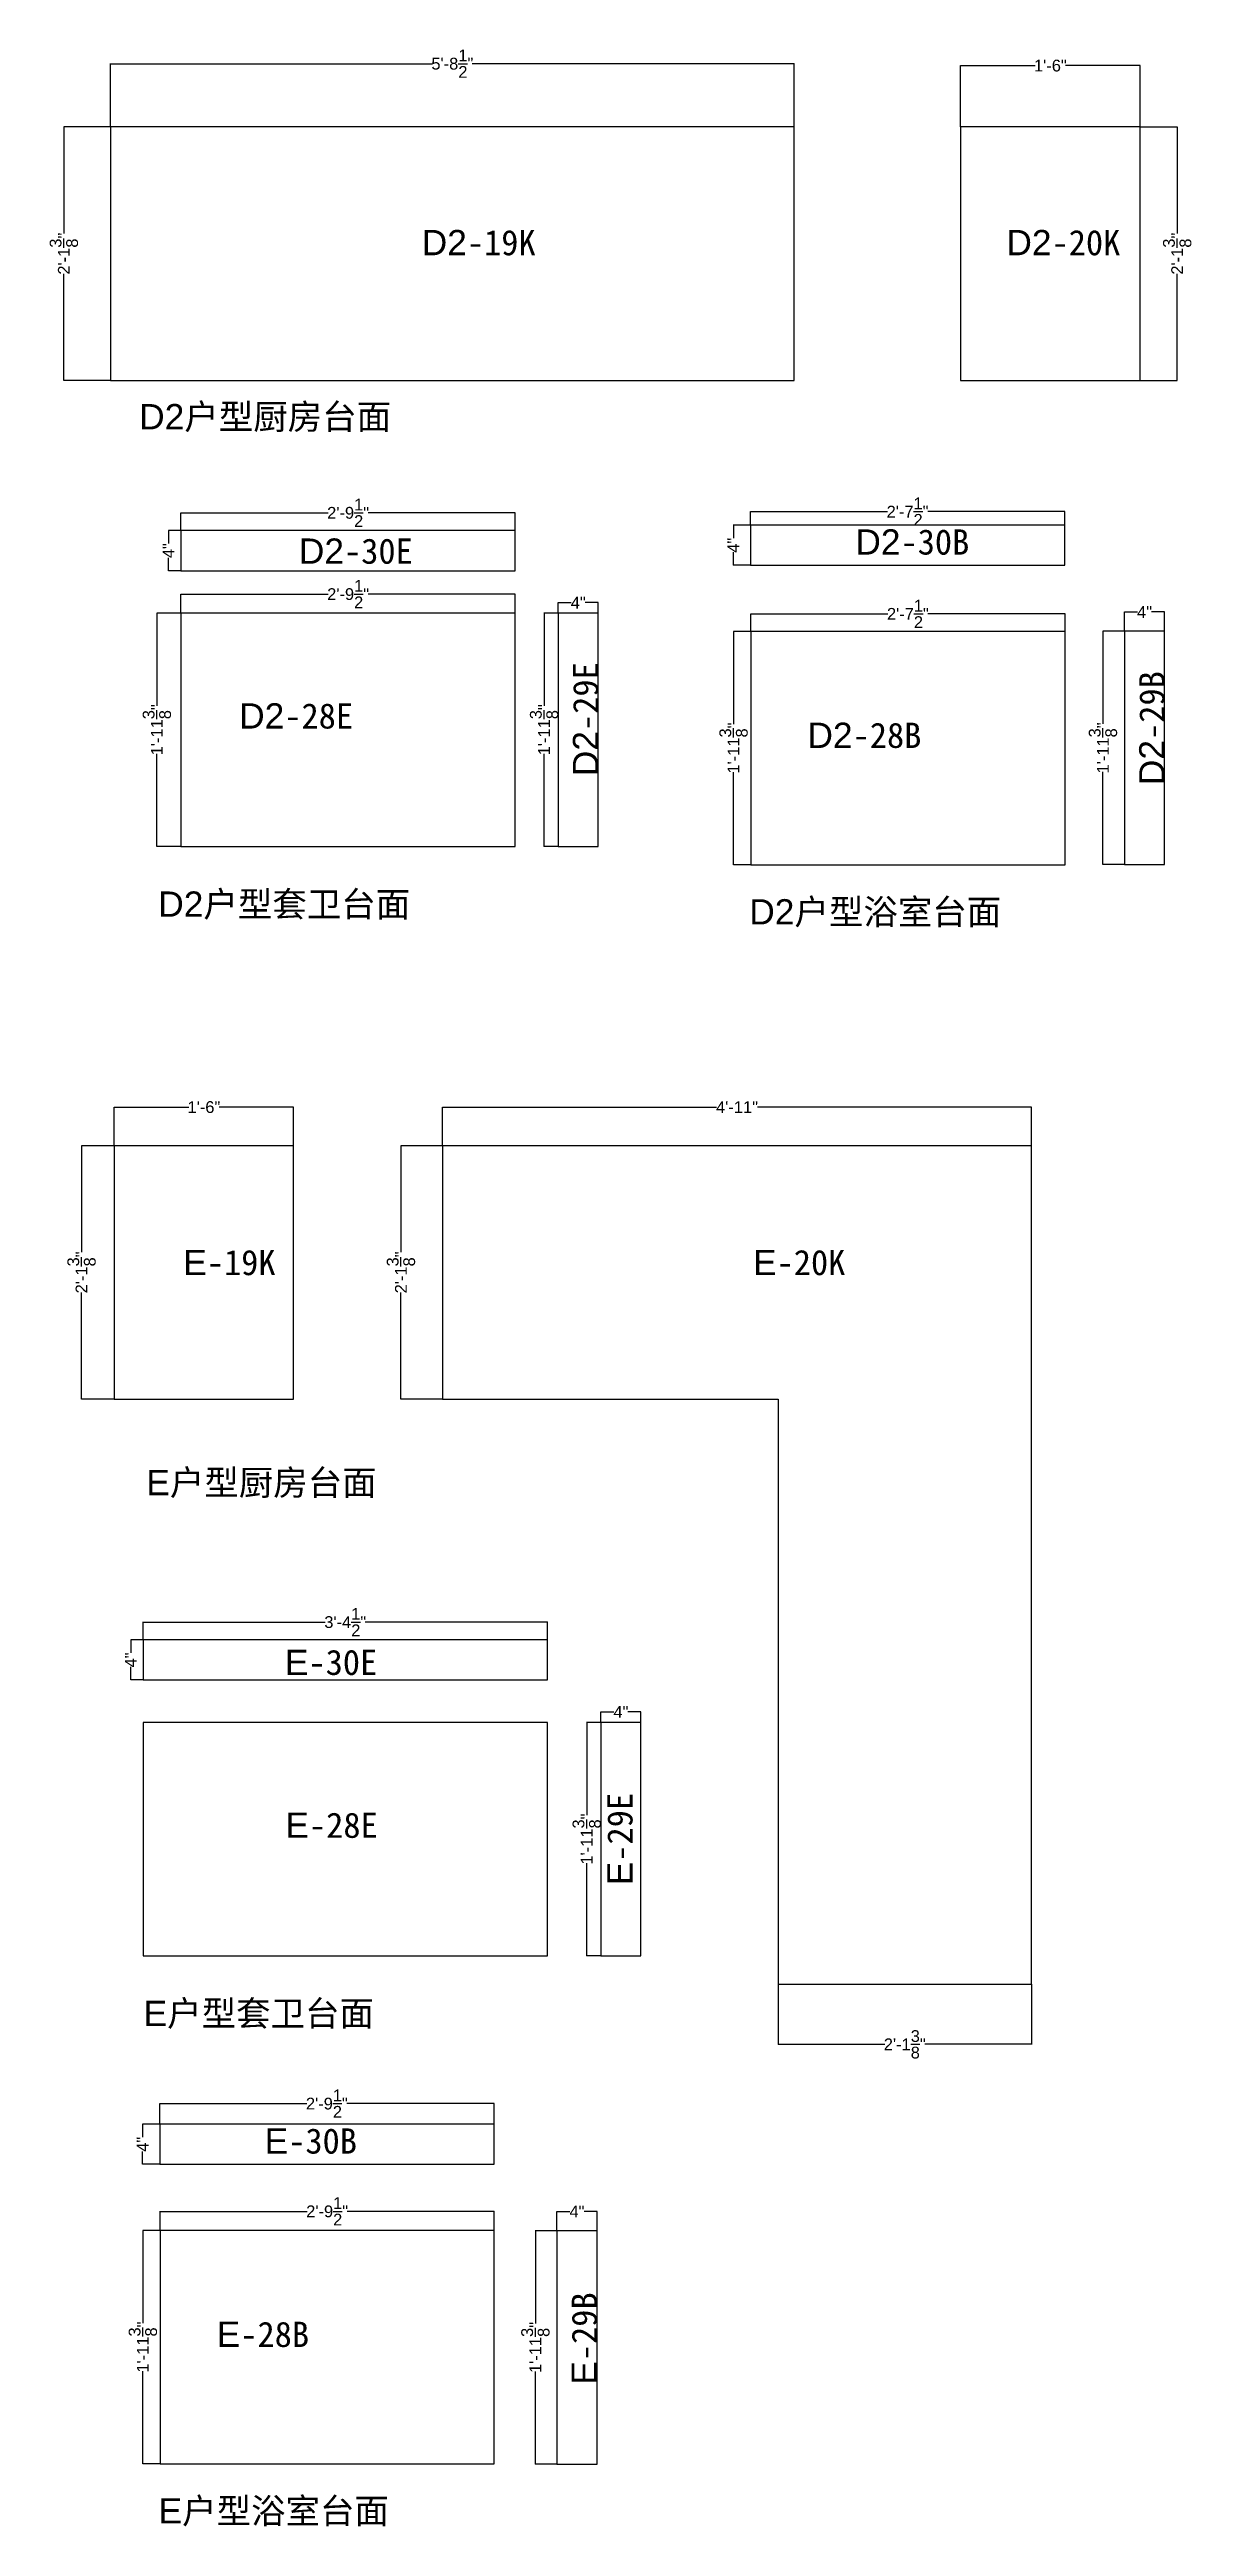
# Model space of a CAD drawing. Header units: inches. Extents: x -997106 to 39633, y -30199 to 1961.
# Drawn here: x 32916 to 35824, y -30199 to -23894 of the extents above; entities that cross this region are included whole.
import ezdxf

# ---------------------------------------------------------------- set-up
doc = ezdxf.new("R2010")
doc.units = ezdxf.units.IN
doc.header["$MEASUREMENT"] = 0
doc.layers.get('Defpoints').update_dxf_attribs({"color": 3})
doc.layers.add('编号', color=10, linetype='Continuous', plot=False)
doc.styles.get("Standard").update_dxf_attribs({"font": 'arial.ttf'})
doc.dimstyles.get("Standard").update_dxf_attribs({"dimtxt": 30, "dimasz": 1, "dimexe": 0.18, "dimexo": 0.0625, "dimgap": 0.09, "dimtad": 0, "dimtoh": 1, "dimdec": 4, "dimlfac": 0.03937, "dimzin": 0, "dimdsep": 46, "dimlunit": 4, "dimtxsty": 'Standard', "dimblk": 'ARCHTICK', "dimcen": 1, "dimadec": 0, "dimazin": 0, "dimtfac": 1, "dimtdec": 4, "dimtix": 1, "dimtofl": 0, "dimtmove": 2, "dimatfit": 3, "dimldrblk": 'ARCHTICK', "dimfxl": 1, "dimtolj": 1, "dimtzin": 0, "dimarcsym": 0})

msp = doc.modelspace()

# ---------------------------------------------------------------- texts
at = {"char_height": 64.3508622, "attachment_point": 1}
for s, insert in [('D2{\\fSimSun|b0|i0|c134|p2;户型厨房台面}', (33144.62474, -24796.74193)), ('D2{\\fSimSun|b0|i0|c134|p2;户型套卫台面}', (33193.19462, -26037.41974)), ('D2{\\fSimSun|b0|i0|c134|p2;户型浴室台面}', (34697.86004, -26057.03674)), ('E{\\fSimSun|b0|i0|c134|p2;户型厨房台面}', (33162.72733, -27509.72357)), ('E{\\fSimSun|b0|i0|c134|p2;户型套卫台面}', (33155.85093, -28860.85933)), ('E{\\fSimSun|b0|i0|c134|p2;户型浴室台面}', (33193.93291, -30127.08697))]:
    msp.add_mtext(s, dxfattribs=dict(at, insert=insert))
at = {"layer": '编号', "char_height": 64.3508622, "attachment_point": 1}
for s, insert in [('D2{\\fSimSun|b0|i0|c134|p2;-19K}', (33864.0157, -24353.64821)), ('D2{\\fSimSun|b0|i0|c134|p2;-20K}', (35352.46816, -24353.64821)), ('D2{\\fSimSun|b0|i0|c134|p2;-30E}', (33551.19362, -25138.93858)), ('D2{\\fSimSun|b0|i0|c134|p2;-30B}', (34967.94154, -25115.63439)), ('D2{\\fSimSun|b0|i0|c134|p2;-28E}', (33399.21602, -25558.40943)), ('D2{\\fSimSun|b0|i0|c134|p2;-28B}', (34846.00949, -25607.70565)), ('E{\\fSimSun|b0|i0|c134|p2;-19K}', (33256.84755, -26949.56906)), ('E{\\fSimSun|b0|i0|c134|p2;-20K}', (34707.44417, -26949.56906)), ('E{\\fSimSun|b0|i0|c134|p2;-30E}', (33515.64709, -27967.36625)), ('E{\\fSimSun|b0|i0|c134|p2;-28E}', (33516.97962, -28381.84901)), ('E{\\fSimSun|b0|i0|c134|p2;-30B}', (33464.01441, -29185.68462)), ('E{\\fSimSun|b0|i0|c134|p2;-28B}', (33342.08236, -29677.75588))]:
    msp.add_mtext(s, dxfattribs=dict(at, insert=insert))
at = {"layer": '编号', "char_height": 64.3508622, "attachment_point": 1, "rotation": 90}
for s, insert in [('D2{\\fSimSun|b0|i0|c134|p2;-29E}', (34248.86808, -25743.94083)), ('D2{\\fSimSun|b0|i0|c134|p2;-29B}', (35690.55693, -25766.74272)), ('E{\\fSimSun|b0|i0|c134|p2;-29E}', (34336.24944, -28566.9087)), ('E{\\fSimSun|b0|i0|c134|p2;-29B}', (34245.60686, -29838.20878))]:
    msp.add_mtext(s, dxfattribs=dict(at, insert=insert))

# ---------------------------------------------------------------- blocks, each defined once
blk = doc.blocks.new('_ArchTick')
at = {"color": 0, "linetype": 'ByBlock', "const_width": 0.15}
blk.add_lwpolyline([(-0.5, -0.5), (0.5, 0.5)], dxfattribs=at)
blk = doc.blocks.new('*D521')
at = {"color": 0, "lineweight": -2, "transparency": 16777216}
for p, q in [((33080.9, -26684.5), (33080.9, -26586.2)), ((33080.9, -26586.4), (33270.8, -26586.4)), ((33537.9, -26586.4), (33347.9, -26586.4)), ((33537.9, -26684.5), (33537.9, -26586.2))]:
    blk.add_line(p, q, dxfattribs=at)
at = {"layer": 'Defpoints', "color": 0, "transparency": 16777216}
for p in [(33537.9, -26586.4), (33080.9, -26684.5), (33537.9, -26684.5)]:
    blk.add_point(p, dxfattribs=at)
at = {"color": 0, "lineweight": -2, "transparency": 16777216, "rotation": 180}
blk.add_blockref('_ArchTick', (33080.9, -26586.4), dxfattribs=at)
at = {"color": 0, "lineweight": -2, "transparency": 16777216}
blk.add_blockref('_ArchTick', (33537.9, -26586.4), dxfattribs=at)
at = {"color": 0, "transparency": 16777216, "insert": (33309.4, -26586.4), "char_height": 30, "attachment_point": 5}
blk.add_mtext('\\A1;1\'-6"', dxfattribs=at)
blk = doc.blocks.new('*D522')
at = {"color": 0, "lineweight": -2, "transparency": 16777216}
for p, q in [((33080.8, -26684.5), (32997.7, -26684.5)), ((32997.8, -26684.5), (32997.8, -26955.9)), ((32997.8, -27329.5), (32997.8, -27058.1)), ((33080.8, -27329.5), (32997.7, -27329.5))]:
    blk.add_line(p, q, dxfattribs=at)
at = {"layer": 'Defpoints', "color": 0, "transparency": 16777216}
for p in [(33080.9, -26684.5), (32997.8, -27329.5), (33080.9, -27329.5)]:
    blk.add_point(p, dxfattribs=at)
at = {"color": 0, "lineweight": -2, "transparency": 16777216}
for p, rotation in [((32997.8, -26684.5), 90), ((32997.8, -27329.5), 270)]:
    blk.add_blockref('_ArchTick', p, dxfattribs=dict(at, rotation=rotation))
at = {"color": 0, "transparency": 16777216, "insert": (32997.8, -27007), "char_height": 30, "attachment_point": 5, "rotation": 90}
blk.add_mtext('\\A1;2\'-1{\\H1x;\\S3/8;}"', dxfattribs=at)
blk = doc.blocks.new('*D523')
at = {"color": 0, "lineweight": -2, "transparency": 16777216}
for p, q in [((33917.2, -26684.5), (33917.2, -26586.1)), ((33917.2, -26586.3), (34614.5, -26586.3)), ((35416.2, -26586.3), (34718.9, -26586.3)), ((35416.2, -26684.5), (35416.2, -26586.1))]:
    blk.add_line(p, q, dxfattribs=at)
at = {"layer": 'Defpoints', "color": 0, "transparency": 16777216}
for p in [(35416.2, -26586.3), (33917.2, -26684.5), (35416.2, -26684.5)]:
    blk.add_point(p, dxfattribs=at)
at = {"color": 0, "lineweight": -2, "transparency": 16777216, "rotation": 180}
blk.add_blockref('_ArchTick', (33917.2, -26586.3), dxfattribs=at)
at = {"color": 0, "lineweight": -2, "transparency": 16777216}
blk.add_blockref('_ArchTick', (35416.2, -26586.3), dxfattribs=at)
at = {"color": 0, "transparency": 16777216, "insert": (34666.7, -26586.3), "char_height": 30, "attachment_point": 5}
blk.add_mtext('\\A1;4\'-11"', dxfattribs=at)
blk = doc.blocks.new('*D524')
at = {"color": 0, "lineweight": -2, "transparency": 16777216}
for p, q in [((33917.2, -26684.5), (33810.8, -26684.5)), ((33811, -26684.5), (33811, -26955.9)), ((33811, -27329.5), (33811, -27058.1)), ((33917.2, -27329.5), (33810.8, -27329.5))]:
    blk.add_line(p, q, dxfattribs=at)
at = {"layer": 'Defpoints', "color": 0, "transparency": 16777216}
for p in [(33917.2, -26684.5), (33811, -27329.5), (33917.2, -27329.5)]:
    blk.add_point(p, dxfattribs=at)
at = {"color": 0, "lineweight": -2, "transparency": 16777216}
for p, rotation in [((33811, -26684.5), 90), ((33811, -27329.5), 270)]:
    blk.add_blockref('_ArchTick', p, dxfattribs=dict(at, rotation=rotation))
at = {"color": 0, "transparency": 16777216, "insert": (33811, -27007), "char_height": 30, "attachment_point": 5, "rotation": 90}
blk.add_mtext('\\A1;2\'-1{\\H1x;\\S3/8;}"', dxfattribs=at)
blk = doc.blocks.new('*D525')
at = {"color": 0, "lineweight": -2, "transparency": 16777216}
for p, q in [((34771.2, -28818.6), (34771.2, -28971.9)), ((35416.2, -28818.6), (35416.2, -28971.9)), ((34771.2, -28971.8), (35042.6, -28971.8)), ((35416.2, -28971.8), (35144.8, -28971.8))]:
    blk.add_line(p, q, dxfattribs=at)
at = {"layer": 'Defpoints', "color": 0, "transparency": 16777216}
for p in [(34771.2, -28818.5), (35416.2, -28818.5), (35416.2, -28971.8)]:
    blk.add_point(p, dxfattribs=at)
at = {"color": 0, "lineweight": -2, "transparency": 16777216, "rotation": 180}
blk.add_blockref('_ArchTick', (34771.2, -28971.8), dxfattribs=at)
at = {"color": 0, "lineweight": -2, "transparency": 16777216}
blk.add_blockref('_ArchTick', (35416.2, -28971.8), dxfattribs=at)
at = {"color": 0, "transparency": 16777216, "insert": (35093.7, -28971.8), "char_height": 30, "attachment_point": 5}
blk.add_mtext('\\A1;2\'-1{\\H1x;\\S3/8;}"', dxfattribs=at)
blk = doc.blocks.new('*D790')
at = {"color": 0, "lineweight": -2, "transparency": 16777216}
for p, q in [((34320.1, -28152.2), (34320.1, -28125.6)), ((34320.1, -28125.7), (34353.2, -28125.7)), ((34422.1, -28125.7), (34389, -28125.7)), ((34422.1, -28152.2), (34422.1, -28125.6))]:
    blk.add_line(p, q, dxfattribs=at)
at = {"layer": 'Defpoints', "color": 0, "transparency": 16777216}
for p in [(34320.1, -28152.3), (34422.1, -28125.7), (34422.1, -28152.3)]:
    blk.add_point(p, dxfattribs=at)
at = {"color": 0, "lineweight": -2, "transparency": 16777216, "rotation": 180}
blk.add_blockref('_ArchTick', (34320.1, -28125.7), dxfattribs=at)
at = {"color": 0, "lineweight": -2, "transparency": 16777216}
blk.add_blockref('_ArchTick', (34422.1, -28125.7), dxfattribs=at)
at = {"color": 0, "transparency": 16777216, "insert": (34371.1, -28125.7), "char_height": 30, "attachment_point": 5}
blk.add_mtext('\\A1;4"', dxfattribs=at)
blk = doc.blocks.new('*D791')
at = {"color": 0, "lineweight": -2, "transparency": 16777216}
for p, q in [((34320, -28152.3), (34283.8, -28152.3)), ((34284, -28152.3), (34284, -28388.2)), ((34284, -28746.3), (34284, -28510.4)), ((34320, -28746.3), (34283.8, -28746.3))]:
    blk.add_line(p, q, dxfattribs=at)
at = {"layer": 'Defpoints', "color": 0, "transparency": 16777216}
for p in [(34320.1, -28152.3), (34284, -28746.3), (34320.1, -28746.3)]:
    blk.add_point(p, dxfattribs=at)
at = {"color": 0, "lineweight": -2, "transparency": 16777216}
for p, rotation in [((34284, -28152.3), 90), ((34284, -28746.3), 270)]:
    blk.add_blockref('_ArchTick', p, dxfattribs=dict(at, rotation=rotation))
at = {"color": 0, "transparency": 16777216, "insert": (34284, -28449.3), "char_height": 30, "attachment_point": 5, "rotation": 90}
blk.add_mtext('\\A1;1\'-11{\\H1x;\\S3/8;}"', dxfattribs=at)
blk = doc.blocks.new('*D787')
at = {"color": 0, "lineweight": -2, "transparency": 16777216}
for p, q in [((33154.7, -27942.4), (33123, -27942.4)), ((33123.2, -27942.4), (33123.2, -27975.4)), ((33154.7, -28044.4), (33123, -28044.4)), ((33123.2, -28044.4), (33123.2, -28011.3))]:
    blk.add_line(p, q, dxfattribs=at)
at = {"layer": 'Defpoints', "color": 0, "transparency": 16777216}
for p in [(33154.8, -27942.4), (33123.2, -28044.4), (33154.8, -28044.4)]:
    blk.add_point(p, dxfattribs=at)
at = {"color": 0, "lineweight": -2, "transparency": 16777216}
for p, rotation in [((33123.2, -27942.4), 90), ((33123.2, -28044.4), 270)]:
    blk.add_blockref('_ArchTick', p, dxfattribs=dict(at, rotation=rotation))
at = {"color": 0, "transparency": 16777216, "insert": (33123.2, -27993.4), "char_height": 30, "attachment_point": 5, "rotation": 90}
blk.add_mtext('\\A1;4"', dxfattribs=at)
blk = doc.blocks.new('*D792')
at = {"color": 0, "lineweight": -2, "transparency": 16777216}
for p, q in [((34320.1, -28152.2), (34320.1, -28125.6)), ((34320.1, -28125.7), (34353.2, -28125.7)), ((34422.1, -28125.7), (34389, -28125.7)), ((34422.1, -28152.2), (34422.1, -28125.6))]:
    blk.add_line(p, q, dxfattribs=at)
at = {"layer": 'Defpoints', "color": 0, "transparency": 16777216}
for p in [(34320.1, -28152.3), (34422.1, -28125.7), (34422.1, -28152.3)]:
    blk.add_point(p, dxfattribs=at)
at = {"color": 0, "lineweight": -2, "transparency": 16777216, "rotation": 180}
blk.add_blockref('_ArchTick', (34320.1, -28125.7), dxfattribs=at)
at = {"color": 0, "lineweight": -2, "transparency": 16777216}
blk.add_blockref('_ArchTick', (34422.1, -28125.7), dxfattribs=at)
at = {"color": 0, "transparency": 16777216, "insert": (34371.1, -28125.7), "char_height": 30, "attachment_point": 5}
blk.add_mtext('\\A1;4"', dxfattribs=at)
blk = doc.blocks.new('*D793')
at = {"color": 0, "lineweight": -2, "transparency": 16777216}
for p, q in [((34320, -28152.3), (34283.8, -28152.3)), ((34284, -28152.3), (34284, -28388.2)), ((34284, -28746.3), (34284, -28510.4)), ((34320, -28746.3), (34283.8, -28746.3))]:
    blk.add_line(p, q, dxfattribs=at)
at = {"layer": 'Defpoints', "color": 0, "transparency": 16777216}
for p in [(34320.1, -28152.3), (34284, -28746.3), (34320.1, -28746.3)]:
    blk.add_point(p, dxfattribs=at)
at = {"color": 0, "lineweight": -2, "transparency": 16777216}
for p, rotation in [((34284, -28152.3), 90), ((34284, -28746.3), 270)]:
    blk.add_blockref('_ArchTick', p, dxfattribs=dict(at, rotation=rotation))
at = {"color": 0, "transparency": 16777216, "insert": (34284, -28449.3), "char_height": 30, "attachment_point": 5, "rotation": 90}
blk.add_mtext('\\A1;1\'-11{\\H1x;\\S3/8;}"', dxfattribs=at)
blk = doc.blocks.new('*D788')
at = {"color": 0, "lineweight": -2, "transparency": 16777216}
for p, q in [((33154.7, -27942.4), (33123, -27942.4)), ((33123.2, -27942.4), (33123.2, -27975.4)), ((33154.7, -28044.4), (33123, -28044.4)), ((33123.2, -28044.4), (33123.2, -28011.3))]:
    blk.add_line(p, q, dxfattribs=at)
at = {"layer": 'Defpoints', "color": 0, "transparency": 16777216}
for p in [(33154.8, -27942.4), (33123.2, -28044.4), (33154.8, -28044.4)]:
    blk.add_point(p, dxfattribs=at)
at = {"color": 0, "lineweight": -2, "transparency": 16777216}
for p, rotation in [((33123.2, -27942.4), 90), ((33123.2, -28044.4), 270)]:
    blk.add_blockref('_ArchTick', p, dxfattribs=dict(at, rotation=rotation))
at = {"color": 0, "transparency": 16777216, "insert": (33123.2, -27993.4), "char_height": 30, "attachment_point": 5, "rotation": 90}
blk.add_mtext('\\A1;4"', dxfattribs=at)
blk = doc.blocks.new('*D789')
at = {"color": 0, "lineweight": -2, "transparency": 16777216}
for p, q in [((33154.8, -27942.3), (33154.8, -27896.8)), ((33154.8, -27897), (33618.4, -27897)), ((34183.8, -27897), (33720.2, -27897)), ((34183.8, -27942.3), (34183.8, -27896.8))]:
    blk.add_line(p, q, dxfattribs=at)
at = {"layer": 'Defpoints', "color": 0, "transparency": 16777216}
for p in [(34183.8, -27897), (33154.8, -27942.4), (34183.8, -27942.4)]:
    blk.add_point(p, dxfattribs=at)
at = {"color": 0, "lineweight": -2, "transparency": 16777216, "rotation": 180}
blk.add_blockref('_ArchTick', (33154.8, -27897), dxfattribs=at)
at = {"color": 0, "lineweight": -2, "transparency": 16777216}
blk.add_blockref('_ArchTick', (34183.8, -27897), dxfattribs=at)
at = {"color": 0, "transparency": 16777216, "insert": (33669.3, -27897), "char_height": 30, "attachment_point": 5}
blk.add_mtext('\\A1;3\'-4{\\H1x;\\S1/2;}"', dxfattribs=at)
blk = doc.blocks.new('*D1492')
at = {"color": 0, "lineweight": -2, "transparency": 16777216}
for p, q in [((34208.2, -29446.5), (34153.1, -29446.5)), ((34153.3, -29446.5), (34153.3, -29682.4)), ((34153.3, -30040.5), (34153.3, -29804.6)), ((34208.2, -30040.5), (34153.1, -30040.5))]:
    blk.add_line(p, q, dxfattribs=at)
at = {"layer": 'Defpoints', "color": 0, "transparency": 16777216}
for p in [(34208.2, -29446.5), (34153.3, -30040.5), (34208.2, -30040.5)]:
    blk.add_point(p, dxfattribs=at)
at = {"color": 0, "lineweight": -2, "transparency": 16777216}
for p, rotation in [((34153.3, -29446.5), 90), ((34153.3, -30040.5), 270)]:
    blk.add_blockref('_ArchTick', p, dxfattribs=dict(at, rotation=rotation))
at = {"color": 0, "transparency": 16777216, "insert": (34153.3, -29743.5), "char_height": 30, "attachment_point": 5, "rotation": 90}
blk.add_mtext('\\A1;1\'-11{\\H1x;\\S3/8;}"', dxfattribs=at)
blk = doc.blocks.new('*D1493')
at = {"color": 0, "lineweight": -2, "transparency": 16777216}
for p, q in [((34208.2, -29446.5), (34208.2, -29397.3)), ((34208.2, -29397.4), (34241.3, -29397.4)), ((34310.2, -29397.4), (34277.2, -29397.4)), ((34310.2, -29446.5), (34310.2, -29397.3))]:
    blk.add_line(p, q, dxfattribs=at)
at = {"layer": 'Defpoints', "color": 0, "transparency": 16777216}
for p in [(34310.2, -29397.4), (34208.2, -29446.5), (34310.2, -29446.5)]:
    blk.add_point(p, dxfattribs=at)
at = {"color": 0, "lineweight": -2, "transparency": 16777216, "rotation": 180}
blk.add_blockref('_ArchTick', (34208.2, -29397.4), dxfattribs=at)
at = {"color": 0, "lineweight": -2, "transparency": 16777216}
blk.add_blockref('_ArchTick', (34310.2, -29397.4), dxfattribs=at)
at = {"color": 0, "transparency": 16777216, "insert": (34259.2, -29397.4), "char_height": 30, "attachment_point": 5}
blk.add_mtext('\\A1;4"', dxfattribs=at)
blk = doc.blocks.new('*D1490')
at = {"color": 0, "lineweight": -2, "transparency": 16777216}
for p, q in [((33197.7, -29445.4), (33153.7, -29445.4)), ((33153.9, -29445.4), (33153.9, -29681.3)), ((33153.9, -30039.4), (33153.9, -29803.5)), ((33197.7, -30039.4), (33153.7, -30039.4))]:
    blk.add_line(p, q, dxfattribs=at)
at = {"layer": 'Defpoints', "color": 0, "transparency": 16777216}
for p in [(33197.7, -29445.4), (33153.9, -30039.4), (33197.7, -30039.4)]:
    blk.add_point(p, dxfattribs=at)
at = {"color": 0, "lineweight": -2, "transparency": 16777216}
for p, rotation in [((33153.9, -29445.4), 90), ((33153.9, -30039.4), 270)]:
    blk.add_blockref('_ArchTick', p, dxfattribs=dict(at, rotation=rotation))
at = {"color": 0, "transparency": 16777216, "insert": (33153.9, -29742.4), "char_height": 30, "attachment_point": 5, "rotation": 90}
blk.add_mtext('\\A1;1\'-11{\\H1x;\\S3/8;}"', dxfattribs=at)
blk = doc.blocks.new('*D1491')
at = {"color": 0, "lineweight": -2, "transparency": 16777216}
for p, q in [((33196.9, -29175.2), (33153.3, -29175.2)), ((33153.5, -29175.2), (33153.5, -29208.3)), ((33153.5, -29277.2), (33153.5, -29244.2)), ((33196.9, -29277.2), (33153.3, -29277.2))]:
    blk.add_line(p, q, dxfattribs=at)
at = {"layer": 'Defpoints', "color": 0, "transparency": 16777216}
for p in [(33197, -29175.2), (33153.5, -29277.2), (33197, -29277.2)]:
    blk.add_point(p, dxfattribs=at)
at = {"color": 0, "lineweight": -2, "transparency": 16777216}
for p, rotation in [((33153.5, -29175.2), 90), ((33153.5, -29277.2), 270)]:
    blk.add_blockref('_ArchTick', p, dxfattribs=dict(at, rotation=rotation))
at = {"color": 0, "transparency": 16777216, "insert": (33153.5, -29226.2), "char_height": 30, "attachment_point": 5, "rotation": 90}
blk.add_mtext('\\A1;4"', dxfattribs=at)
blk = doc.blocks.new('*D1494')
at = {"color": 0, "lineweight": -2, "transparency": 16777216}
for p, q in [((33197.7, -29445.3), (33197.7, -29396.7)), ((33197.7, -29396.9), (33572.1, -29396.9)), ((34048.7, -29396.9), (33674.4, -29396.9)), ((34048.7, -29445.3), (34048.7, -29396.7))]:
    blk.add_line(p, q, dxfattribs=at)
at = {"layer": 'Defpoints', "color": 0, "transparency": 16777216}
for p in [(34048.7, -29396.9), (33197.7, -29445.4), (34048.7, -29445.4)]:
    blk.add_point(p, dxfattribs=at)
at = {"color": 0, "lineweight": -2, "transparency": 16777216, "rotation": 180}
blk.add_blockref('_ArchTick', (33197.7, -29396.9), dxfattribs=at)
at = {"color": 0, "lineweight": -2, "transparency": 16777216}
blk.add_blockref('_ArchTick', (34048.7, -29396.9), dxfattribs=at)
at = {"color": 0, "transparency": 16777216, "insert": (33623.2, -29396.9), "char_height": 30, "attachment_point": 5}
blk.add_mtext('\\A1;2\'-9{\\H1x;\\S1/2;}"', dxfattribs=at)
blk = doc.blocks.new('*D1495')
at = {"color": 0, "lineweight": -2, "transparency": 16777216}
for p, q in [((33197, -29175.2), (33197, -29122.4)), ((33197, -29122.6), (33571.3, -29122.6)), ((34048, -29122.6), (33673.7, -29122.6)), ((34048, -29175.2), (34048, -29122.4))]:
    blk.add_line(p, q, dxfattribs=at)
at = {"layer": 'Defpoints', "color": 0, "transparency": 16777216}
for p in [(34048, -29122.6), (33197, -29175.2), (34048, -29175.2)]:
    blk.add_point(p, dxfattribs=at)
at = {"color": 0, "lineweight": -2, "transparency": 16777216, "rotation": 180}
blk.add_blockref('_ArchTick', (33197, -29122.6), dxfattribs=at)
at = {"color": 0, "lineweight": -2, "transparency": 16777216}
blk.add_blockref('_ArchTick', (34048, -29122.6), dxfattribs=at)
at = {"color": 0, "transparency": 16777216, "insert": (33622.5, -29122.6), "char_height": 30, "attachment_point": 5}
blk.add_mtext('\\A1;2\'-9{\\H1x;\\S1/2;}"', dxfattribs=at)
blk = doc.blocks.new('*D468')
at = {"color": 0, "lineweight": -2, "transparency": 16777216}
for p, q in [((33071.9, -24091.4), (33071.9, -23930.2)), ((33071.9, -23930.4), (33891, -23930.4)), ((34811.9, -23930.4), (33992.8, -23930.4)), ((34811.9, -24091.4), (34811.9, -23930.2))]:
    blk.add_line(p, q, dxfattribs=at)
at = {"layer": 'Defpoints', "color": 0, "transparency": 16777216}
for p in [(34811.9, -23930.4), (33071.9, -24091.5), (34811.9, -24091.5)]:
    blk.add_point(p, dxfattribs=at)
at = {"color": 0, "lineweight": -2, "transparency": 16777216, "rotation": 180}
blk.add_blockref('_ArchTick', (33071.9, -23930.4), dxfattribs=at)
at = {"color": 0, "lineweight": -2, "transparency": 16777216}
blk.add_blockref('_ArchTick', (34811.9, -23930.4), dxfattribs=at)
at = {"color": 0, "transparency": 16777216, "insert": (33941.9, -23930.4), "char_height": 30, "attachment_point": 5}
blk.add_mtext('\\A1;5\'-8{\\H1x;\\S1/2;}"', dxfattribs=at)
blk = doc.blocks.new('*D469')
at = {"color": 0, "lineweight": -2, "transparency": 16777216}
for p, q in [((33071.8, -24091.5), (32952.7, -24091.5)), ((32952.8, -24091.5), (32952.8, -24362.9)), ((32952.8, -24736.5), (32952.8, -24465.1)), ((33071.8, -24736.5), (32952.7, -24736.5))]:
    blk.add_line(p, q, dxfattribs=at)
at = {"layer": 'Defpoints', "color": 0, "transparency": 16777216}
for p in [(33071.9, -24091.5), (32952.8, -24736.5), (33071.9, -24736.5)]:
    blk.add_point(p, dxfattribs=at)
at = {"color": 0, "lineweight": -2, "transparency": 16777216}
for p, rotation in [((32952.8, -24091.5), 90), ((32952.8, -24736.5), 270)]:
    blk.add_blockref('_ArchTick', p, dxfattribs=dict(at, rotation=rotation))
at = {"color": 0, "transparency": 16777216, "insert": (32952.8, -24414), "char_height": 30, "attachment_point": 5, "rotation": 90}
blk.add_mtext('\\A1;2\'-1{\\H1x;\\S3/8;}"', dxfattribs=at)
blk = doc.blocks.new('*D470')
at = {"color": 0, "lineweight": -2, "transparency": 16777216}
for p, q in [((35236, -24091.4), (35236, -23935.2)), ((35236, -23935.4), (35425.9, -23935.4)), ((35693, -23935.4), (35503, -23935.4)), ((35693, -24091.4), (35693, -23935.2))]:
    blk.add_line(p, q, dxfattribs=at)
at = {"layer": 'Defpoints', "color": 0, "transparency": 16777216}
for p in [(35693, -23935.4), (35236, -24091.5), (35693, -24091.5)]:
    blk.add_point(p, dxfattribs=at)
at = {"color": 0, "lineweight": -2, "transparency": 16777216, "rotation": 180}
blk.add_blockref('_ArchTick', (35236, -23935.4), dxfattribs=at)
at = {"color": 0, "lineweight": -2, "transparency": 16777216}
blk.add_blockref('_ArchTick', (35693, -23935.4), dxfattribs=at)
at = {"color": 0, "transparency": 16777216, "insert": (35464.5, -23935.4), "char_height": 30, "attachment_point": 5}
blk.add_mtext('\\A1;1\'-6"', dxfattribs=at)
blk = doc.blocks.new('*D471')
at = {"color": 0, "lineweight": -2, "transparency": 16777216}
for p, q in [((35693, -24091.5), (35787.4, -24091.5)), ((35787.2, -24091.5), (35787.2, -24362.9)), ((35787.2, -24736.5), (35787.2, -24465.1)), ((35693, -24736.5), (35787.4, -24736.5))]:
    blk.add_line(p, q, dxfattribs=at)
at = {"layer": 'Defpoints', "color": 0, "transparency": 16777216}
for p in [(35693, -24091.5), (35693, -24736.5), (35787.2, -24736.5)]:
    blk.add_point(p, dxfattribs=at)
at = {"color": 0, "lineweight": -2, "transparency": 16777216}
for p, rotation in [((35787.2, -24091.5), 90), ((35787.2, -24736.5), 270)]:
    blk.add_blockref('_ArchTick', p, dxfattribs=dict(at, rotation=rotation))
at = {"color": 0, "transparency": 16777216, "insert": (35787.2, -24414), "char_height": 30, "attachment_point": 5, "rotation": 90}
blk.add_mtext('\\A1;2\'-1{\\H1x;\\S3/8;}"', dxfattribs=at)
blk = doc.blocks.new('*D586')
at = {"color": 0, "lineweight": -2, "transparency": 16777216}
for p, q in [((33251, -25328.8), (33189.4, -25328.8)), ((33189.6, -25328.8), (33189.6, -25564.7)), ((33189.6, -25922.8), (33189.6, -25686.9)), ((33251, -25922.8), (33189.4, -25922.8))]:
    blk.add_line(p, q, dxfattribs=at)
at = {"layer": 'Defpoints', "color": 0, "transparency": 16777216}
for p in [(33251.1, -25328.8), (33189.6, -25922.8), (33251.1, -25922.8)]:
    blk.add_point(p, dxfattribs=at)
at = {"color": 0, "lineweight": -2, "transparency": 16777216}
for p, rotation in [((33189.6, -25328.8), 90), ((33189.6, -25922.8), 270)]:
    blk.add_blockref('_ArchTick', p, dxfattribs=dict(at, rotation=rotation))
at = {"color": 0, "transparency": 16777216, "insert": (33189.6, -25625.8), "char_height": 30, "attachment_point": 5, "rotation": 90}
blk.add_mtext('\\A1;1\'-11{\\H1x;\\S3/8;}"', dxfattribs=at)
blk = doc.blocks.new('*D587')
at = {"color": 0, "lineweight": -2, "transparency": 16777216}
for p, q in [((33251.1, -25328.7), (33251.1, -25280.4)), ((33251.1, -25280.5), (33625.4, -25280.5)), ((34102.1, -25280.5), (33727.8, -25280.5)), ((34102.1, -25328.7), (34102.1, -25280.4))]:
    blk.add_line(p, q, dxfattribs=at)
at = {"layer": 'Defpoints', "color": 0, "transparency": 16777216}
for p in [(34102.1, -25280.5), (33251.1, -25328.8), (34102.1, -25328.8)]:
    blk.add_point(p, dxfattribs=at)
at = {"color": 0, "lineweight": -2, "transparency": 16777216, "rotation": 180}
blk.add_blockref('_ArchTick', (33251.1, -25280.5), dxfattribs=at)
at = {"color": 0, "lineweight": -2, "transparency": 16777216}
blk.add_blockref('_ArchTick', (34102.1, -25280.5), dxfattribs=at)
at = {"color": 0, "transparency": 16777216, "insert": (33676.6, -25280.5), "char_height": 30, "attachment_point": 5}
blk.add_mtext('\\A1;2\'-9{\\H1x;\\S1/2;}"', dxfattribs=at)
blk = doc.blocks.new('*D588')
at = {"color": 0, "lineweight": -2, "transparency": 16777216}
for p, q in [((34211.5, -25328.7), (34211.5, -25302.1)), ((34211.5, -25302.3), (34244.5, -25302.3)), ((34313.5, -25302.3), (34280.4, -25302.3)), ((34313.5, -25328.7), (34313.5, -25302.1))]:
    blk.add_line(p, q, dxfattribs=at)
at = {"layer": 'Defpoints', "color": 0, "transparency": 16777216}
for p in [(34211.5, -25328.8), (34313.5, -25302.3), (34313.5, -25328.8)]:
    blk.add_point(p, dxfattribs=at)
at = {"color": 0, "lineweight": -2, "transparency": 16777216, "rotation": 180}
blk.add_blockref('_ArchTick', (34211.5, -25302.3), dxfattribs=at)
at = {"color": 0, "lineweight": -2, "transparency": 16777216}
blk.add_blockref('_ArchTick', (34313.5, -25302.3), dxfattribs=at)
at = {"color": 0, "transparency": 16777216, "insert": (34262.5, -25302.3), "char_height": 30, "attachment_point": 5}
blk.add_mtext('\\A1;4"', dxfattribs=at)
blk = doc.blocks.new('*D589')
at = {"color": 0, "lineweight": -2, "transparency": 16777216}
for p, q in [((34211.4, -25328.8), (34175.2, -25328.8)), ((34175.4, -25328.8), (34175.4, -25564.7)), ((34175.4, -25922.8), (34175.4, -25686.9)), ((34211.4, -25922.8), (34175.2, -25922.8))]:
    blk.add_line(p, q, dxfattribs=at)
at = {"layer": 'Defpoints', "color": 0, "transparency": 16777216}
for p in [(34211.5, -25328.8), (34175.4, -25922.8), (34211.5, -25922.8)]:
    blk.add_point(p, dxfattribs=at)
at = {"color": 0, "lineweight": -2, "transparency": 16777216}
for p, rotation in [((34175.4, -25328.8), 90), ((34175.4, -25922.8), 270)]:
    blk.add_blockref('_ArchTick', p, dxfattribs=dict(at, rotation=rotation))
at = {"color": 0, "transparency": 16777216, "insert": (34175.4, -25625.8), "char_height": 30, "attachment_point": 5, "rotation": 90}
blk.add_mtext('\\A1;1\'-11{\\H1x;\\S3/8;}"', dxfattribs=at)
blk = doc.blocks.new('*D590')
at = {"color": 0, "lineweight": -2, "transparency": 16777216}
for p, q in [((33251, -25118.9), (33219.3, -25118.9)), ((33219.5, -25118.9), (33219.5, -25152)), ((33219.5, -25220.9), (33219.5, -25187.9)), ((33251, -25220.9), (33219.3, -25220.9))]:
    blk.add_line(p, q, dxfattribs=at)
at = {"layer": 'Defpoints', "color": 0, "transparency": 16777216}
for p in [(33251.1, -25118.9), (33219.5, -25220.9), (33251.1, -25220.9)]:
    blk.add_point(p, dxfattribs=at)
at = {"color": 0, "lineweight": -2, "transparency": 16777216}
for p, rotation in [((33219.5, -25118.9), 90), ((33219.5, -25220.9), 270)]:
    blk.add_blockref('_ArchTick', p, dxfattribs=dict(at, rotation=rotation))
at = {"color": 0, "transparency": 16777216, "insert": (33219.5, -25169.9), "char_height": 30, "attachment_point": 5, "rotation": 90}
blk.add_mtext('\\A1;4"', dxfattribs=at)
blk = doc.blocks.new('*D591')
at = {"color": 0, "lineweight": -2, "transparency": 16777216}
for p, q in [((33251.1, -25118.9), (33251.1, -25073.4)), ((33251.1, -25073.6), (33625.4, -25073.6)), ((34102.1, -25073.6), (33727.8, -25073.6)), ((34102.1, -25118.9), (34102.1, -25073.4))]:
    blk.add_line(p, q, dxfattribs=at)
at = {"layer": 'Defpoints', "color": 0, "transparency": 16777216}
for p in [(34102.1, -25073.6), (33251.1, -25118.9), (34102.1, -25118.9)]:
    blk.add_point(p, dxfattribs=at)
at = {"color": 0, "lineweight": -2, "transparency": 16777216, "rotation": 180}
blk.add_blockref('_ArchTick', (33251.1, -25073.6), dxfattribs=at)
at = {"color": 0, "lineweight": -2, "transparency": 16777216}
blk.add_blockref('_ArchTick', (34102.1, -25073.6), dxfattribs=at)
at = {"color": 0, "transparency": 16777216, "insert": (33676.6, -25073.6), "char_height": 30, "attachment_point": 5}
blk.add_mtext('\\A1;2\'-9{\\H1x;\\S1/2;}"', dxfattribs=at)
blk = doc.blocks.new('*D1424')
at = {"color": 0, "lineweight": -2, "transparency": 16777216}
for p, q in [((35653.1, -25375.1), (35598, -25375.1)), ((35598.2, -25375.1), (35598.2, -25611)), ((35598.2, -25969.1), (35598.2, -25733.2)), ((35653.1, -25969.1), (35598, -25969.1))]:
    blk.add_line(p, q, dxfattribs=at)
at = {"layer": 'Defpoints', "color": 0, "transparency": 16777216}
for p in [(35653.2, -25375.1), (35598.2, -25969.1), (35653.2, -25969.1)]:
    blk.add_point(p, dxfattribs=at)
at = {"color": 0, "lineweight": -2, "transparency": 16777216}
for p, rotation in [((35598.2, -25375.1), 90), ((35598.2, -25969.1), 270)]:
    blk.add_blockref('_ArchTick', p, dxfattribs=dict(at, rotation=rotation))
at = {"color": 0, "transparency": 16777216, "insert": (35598.2, -25672.1), "char_height": 30, "attachment_point": 5, "rotation": 90}
blk.add_mtext('\\A1;1\'-11{\\H1x;\\S3/8;}"', dxfattribs=at)
blk = doc.blocks.new('*D1425')
at = {"color": 0, "lineweight": -2, "transparency": 16777216}
for p, q in [((35653.2, -25375), (35653.2, -25325.8)), ((35653.2, -25326), (35686.2, -25326)), ((35755.2, -25326), (35722.1, -25326)), ((35755.2, -25375), (35755.2, -25325.8))]:
    blk.add_line(p, q, dxfattribs=at)
at = {"layer": 'Defpoints', "color": 0, "transparency": 16777216}
for p in [(35755.2, -25326), (35653.2, -25375.1), (35755.2, -25375.1)]:
    blk.add_point(p, dxfattribs=at)
at = {"color": 0, "lineweight": -2, "transparency": 16777216, "rotation": 180}
blk.add_blockref('_ArchTick', (35653.2, -25326), dxfattribs=at)
at = {"color": 0, "lineweight": -2, "transparency": 16777216}
blk.add_blockref('_ArchTick', (35755.2, -25326), dxfattribs=at)
at = {"color": 0, "transparency": 16777216, "insert": (35704.2, -25326), "char_height": 30, "attachment_point": 5}
blk.add_mtext('\\A1;4"', dxfattribs=at)
blk = doc.blocks.new('*D1426')
at = {"color": 0, "lineweight": -2, "transparency": 16777216}
for p, q in [((34701.7, -25375.3), (34701.7, -25330.6)), ((34701.7, -25330.8), (35050.5, -25330.8)), ((35501.7, -25330.8), (35152.8, -25330.8)), ((35501.7, -25375.3), (35501.7, -25330.6))]:
    blk.add_line(p, q, dxfattribs=at)
at = {"layer": 'Defpoints', "color": 0, "transparency": 16777216}
for p in [(35501.7, -25330.8), (34701.7, -25375.3), (35501.7, -25375.3)]:
    blk.add_point(p, dxfattribs=at)
at = {"color": 0, "lineweight": -2, "transparency": 16777216, "rotation": 180}
blk.add_blockref('_ArchTick', (34701.7, -25330.8), dxfattribs=at)
at = {"color": 0, "lineweight": -2, "transparency": 16777216}
blk.add_blockref('_ArchTick', (35501.7, -25330.8), dxfattribs=at)
at = {"color": 0, "transparency": 16777216, "insert": (35101.7, -25330.8), "char_height": 30, "attachment_point": 5}
blk.add_mtext('\\A1;2\'-7{\\H1x;\\S1/2;}"', dxfattribs=at)
blk = doc.blocks.new('*D1427')
at = {"color": 0, "lineweight": -2, "transparency": 16777216}
for p, q in [((34701.6, -25375.3), (34657.7, -25375.3)), ((34657.8, -25375.3), (34657.8, -25611.2)), ((34657.8, -25969.3), (34657.8, -25733.4)), ((34701.6, -25969.3), (34657.7, -25969.3))]:
    blk.add_line(p, q, dxfattribs=at)
at = {"layer": 'Defpoints', "color": 0, "transparency": 16777216}
for p in [(34701.7, -25375.3), (34657.8, -25969.3), (34701.7, -25969.3)]:
    blk.add_point(p, dxfattribs=at)
at = {"color": 0, "lineweight": -2, "transparency": 16777216}
for p, rotation in [((34657.8, -25375.3), 90), ((34657.8, -25969.3), 270)]:
    blk.add_blockref('_ArchTick', p, dxfattribs=dict(at, rotation=rotation))
at = {"color": 0, "transparency": 16777216, "insert": (34657.8, -25672.3), "char_height": 30, "attachment_point": 5, "rotation": 90}
blk.add_mtext('\\A1;1\'-11{\\H1x;\\S3/8;}"', dxfattribs=at)
blk = doc.blocks.new('*D1428')
at = {"color": 0, "lineweight": -2, "transparency": 16777216}
for p, q in [((34700.9, -25105.2), (34657.2, -25105.2)), ((34657.4, -25105.2), (34657.4, -25138.3)), ((34700.9, -25207.2), (34657.2, -25207.2)), ((34657.4, -25207.2), (34657.4, -25174.1))]:
    blk.add_line(p, q, dxfattribs=at)
at = {"layer": 'Defpoints', "color": 0, "transparency": 16777216}
for p in [(34700.9, -25105.2), (34657.4, -25207.2), (34700.9, -25207.2)]:
    blk.add_point(p, dxfattribs=at)
at = {"color": 0, "lineweight": -2, "transparency": 16777216}
for p, rotation in [((34657.4, -25105.2), 90), ((34657.4, -25207.2), 270)]:
    blk.add_blockref('_ArchTick', p, dxfattribs=dict(at, rotation=rotation))
at = {"color": 0, "transparency": 16777216, "insert": (34657.4, -25156.2), "char_height": 30, "attachment_point": 5, "rotation": 90}
blk.add_mtext('\\A1;4"', dxfattribs=at)
blk = doc.blocks.new('*D1429')
at = {"color": 0, "lineweight": -2, "transparency": 16777216}
for p, q in [((34700.9, -25105.1), (34700.9, -25070.4)), ((34700.9, -25070.6), (35049.8, -25070.6)), ((35500.9, -25070.6), (35152.1, -25070.6)), ((35500.9, -25105.1), (35500.9, -25070.4))]:
    blk.add_line(p, q, dxfattribs=at)
at = {"layer": 'Defpoints', "color": 0, "transparency": 16777216}
for p in [(35500.9, -25070.6), (34700.9, -25105.2), (35500.9, -25105.2)]:
    blk.add_point(p, dxfattribs=at)
at = {"color": 0, "lineweight": -2, "transparency": 16777216, "rotation": 180}
blk.add_blockref('_ArchTick', (34700.9, -25070.6), dxfattribs=at)
at = {"color": 0, "lineweight": -2, "transparency": 16777216}
blk.add_blockref('_ArchTick', (35500.9, -25070.6), dxfattribs=at)
at = {"color": 0, "transparency": 16777216, "insert": (35100.9, -25070.6), "char_height": 30, "attachment_point": 5}
blk.add_mtext('\\A1;2\'-7{\\H1x;\\S1/2;}"', dxfattribs=at)

# ---------------------------------------------------------------- dimensions: what is measured, and where the dimension line sits
for base, p1, p2, picture, middle in [((34811.85734, -23930.41043), (33071.85734, -24091.47319), (34811.85734, -24091.47319), '*D468', (33941.85734, -23930.41043)), ((35692.97149, -23935.37377), (35235.97149, -24091.47319), (35692.97149, -24091.47319), '*D470', (35464.47149, -23935.37377)), ((34102.09497, -25073.56299), (33251.09497, -25118.93454), (34102.09497, -25118.93454), '*D591', (33676.59497, -25073.56299)), ((35500.93199, -25070.55907), (34700.93199, -25105.18751), (35500.93199, -25105.18751), '*D1429', (35100.93199, -25070.55907)), ((34102.09497, -25280.53897), (33251.09497, -25328.79907), (34102.09497, -25328.79907), '*D587', (33676.59497, -25280.53897)), ((34313.48232, -25302.25132), (34211.48232, -25328.79907), (34313.48232, -25328.79907), '*D588', (34262.48232, -25302.25132)), ((35501.66528, -25330.75306), (34701.66528, -25375.31988), (35501.66528, -25375.31988), '*D1426', (35101.66528, -25330.75306)), ((35755.17117, -25325.97253), (35653.17117, -25375.07339), (35755.17117, -25375.07339), '*D1425', (35704.17117, -25325.97253)), ((33537.85703, -26586.37319), (33080.85703, -26684.51986), (33537.85703, -26684.51986), '*D521', (33309.35703, -26586.37319)), ((35416.22398, -26586.28138), (33917.22398, -26684.51986), (35416.22398, -26684.51986), '*D523', (34666.72398, -26586.28138)), ((34183.80764, -27897.00258), (33154.80764, -27942.37413), (34183.80764, -27942.37413), '*D789', (33669.30764, -27897.00258)), ((34422.08613, -28125.73608), (34320.08613, -28152.28384), (34422.08613, -28152.28384), '*D790', (34371.08613, -28125.73608)), ((34422.08613, -28125.73608), (34320.08613, -28152.28384), (34422.08613, -28152.28384), '*D792', (34371.08613, -28125.73608)), ((35416.2239774858, -28971.7630627798), (34771.2239774858, -28818.5198610186), (35416.2239774858, -28818.5198610186), '*D525', (35093.7239774858, -28971.7630627798)), ((34048.00486, -29122.56397), (33197.00486, -29175.23774), (34048.00486, -29175.23774), '*D1495', (33622.50486, -29122.56397)), ((34048.73815, -29396.92535), (33197.73815, -29445.37011), (34048.73815, -29445.37011), '*D1494', (33623.23815, -29396.92535)), ((34310.2211, -29397.43859), (34208.2211, -29446.53945), (34310.2211, -29446.53945), '*D1493', (34259.2211, -29397.43859))]:
    dim = msp.add_linear_dim(base=base, p1=p1, p2=p2, dimstyle='Standard')
    dim.commit()
    dim.dimension.update_dxf_attribs({"geometry": picture, "text_midpoint": middle})
for base, p1, p2, picture, middle in [((32952.8487462648, -24736.473191931), (33071.8573406535, -24091.473191931), (33071.8573406535, -24736.473191931), '*D469', (32952.8487462648, -24413.973191931)), ((35787.2214707655, -24736.473191931), (35692.9714911407, -24091.473191931), (35692.9714911407, -24736.473191931), '*D471', (35787.2214707655, -24413.973191931)), ((33219.45574, -25220.93454), (33251.09497, -25118.93454), (33251.09497, -25220.93454), '*D590', (33219.45574, -25169.93454)), ((34657.39624, -25207.18751), (34700.93199, -25105.18751), (34700.93199, -25207.18751), '*D1428', (34657.39624, -25156.18751)), ((33189.62895, -25922.79907), (33251.09497, -25328.79907), (33251.09497, -25922.79907), '*D586', (33189.62895, -25625.79907)), ((34175.37676, -25922.79907), (34211.48232, -25328.79907), (34211.48232, -25922.79907), '*D589', (34175.37676, -25625.79907)), ((34657.84567, -25969.31988), (34701.66528, -25375.31988), (34701.66528, -25969.31988), '*D1427', (34657.84567, -25672.31988)), ((35598.22547, -25969.07339), (35653.17117, -25375.07339), (35653.17117, -25969.07339), '*D1424', (35598.22547, -25672.07339)), ((32997.8346401595, -27329.5198610187), (33080.8570332604, -26684.5198610186), (33080.8570332604, -27329.5198610186), '*D522', (32997.8346401595, -27007.0198610187)), ((33811.0231444285, -27329.5198610187), (33917.2239774858, -26684.5198610186), (33917.2239774858, -27329.5198610186), '*D524', (33811.0231444285, -27007.0198610187)), ((33123.16841, -28044.37413), (33154.80764, -27942.37413), (33154.80764, -28044.37413), '*D787', (33123.16841, -27993.37413)), ((33123.16841, -28044.37413), (33154.80764, -27942.37413), (33154.80764, -28044.37413), '*D788', (33123.16841, -27993.37413)), ((34283.98057, -28746.28384), (34320.08613, -28152.28384), (34320.08613, -28746.28384), '*D791', (34283.98057, -28449.28384)), ((34283.98057, -28746.28384), (34320.08613, -28152.28384), (34320.08613, -28746.28384), '*D793', (34283.98057, -28449.28384)), ((33153.46911, -29277.23774), (33197.00486, -29175.23774), (33197.00486, -29277.23774), '*D1491', (33153.46911, -29226.23774)), ((33153.91854, -30039.37011), (33197.73815, -29445.37011), (33197.73815, -30039.37011), '*D1490', (33153.91854, -29742.37011)), ((34153.2754, -30040.53945), (34208.2211, -29446.53945), (34208.2211, -30040.53945), '*D1492', (34153.2754, -29743.53945))]:
    dim = msp.add_linear_dim(base=base, p1=p1, p2=p2, angle=90, dimstyle='Standard')
    dim.commit()
    dim.dimension.update_dxf_attribs({"geometry": picture, "text_midpoint": middle})

# ---------------------------------------------------------------- linework, layer by layer
for points in [[(33071.85734, -24736.47319), (34811.85734, -24736.47319), (34811.85734, -24091.47319), (33071.85734, -24091.47319)], [(35235.97149, -24736.47319), (35692.97149, -24736.47319), (35692.97149, -24091.47319), (35235.97149, -24091.47319)], [(33251.09497, -25220.93454), (34102.09497, -25220.93454), (34102.09497, -25118.93454), (33251.09497, -25118.93454)], [(34700.93199, -25207.18751), (35500.93199, -25207.18751), (35500.93199, -25105.18751), (34700.93199, -25105.18751)], [(33251.09497, -25922.79907), (34102.09497, -25922.79907), (34102.09497, -25328.79907), (33251.09497, -25328.79907)], [(34211.48232, -25922.79907), (34313.48232, -25922.79907), (34313.48232, -25328.79907), (34211.48232, -25328.79907)], [(34701.66528, -25969.31988), (35501.66528, -25969.31988), (35501.66528, -25375.31988), (34701.66528, -25375.31988)], [(35653.17117, -25969.07339), (35755.17117, -25969.07339), (35755.17117, -25375.07339), (35653.17117, -25375.07339)], [(33080.85703, -27329.51986), (33537.85703, -27329.51986), (33537.85703, -26684.51986), (33080.85703, -26684.51986)], [(33154.80764, -28044.37413), (34183.80764, -28044.37413), (34183.80764, -27942.37413), (33154.80764, -27942.37413)], [(33154.80764, -28746.23866), (34183.80764, -28746.23866), (34183.80764, -28152.23866), (33154.80764, -28152.23866)], [(34320.08613, -28746.28384), (34422.08613, -28746.28384), (34422.08613, -28152.28384), (34320.08613, -28152.28384)], [(33197.00486, -29277.23774), (34048.00486, -29277.23774), (34048.00486, -29175.23774), (33197.00486, -29175.23774)], [(33197.73815, -30039.37011), (34048.73815, -30039.37011), (34048.73815, -29445.37011), (33197.73815, -29445.37011)], [(34208.2211, -30040.53945), (34310.2211, -30040.53945), (34310.2211, -29446.53945), (34208.2211, -29446.53945)]]:
    msp.add_lwpolyline(points, close=True)
msp.add_lwpolyline([(35416.22398, -27329.51986), (35416.22398, -26684.51986), (33917.22398, -26684.51986), (33917.22398, -27329.51986), (34771.22398, -27329.51986), (34771.22398, -28818.51986), (35416.22398, -28818.51986), (35416.22398, -26684.51986)])

msp.set_redraw_order([(e.dxf.handle, doc.entitydb.next_handle()) for e in msp.query("TEXT MTEXT ATTDEF DIMENSION ARC_DIMENSION")])  # texts and dimensions are drawn at this point

doc.saveas('drawing.dxf')
